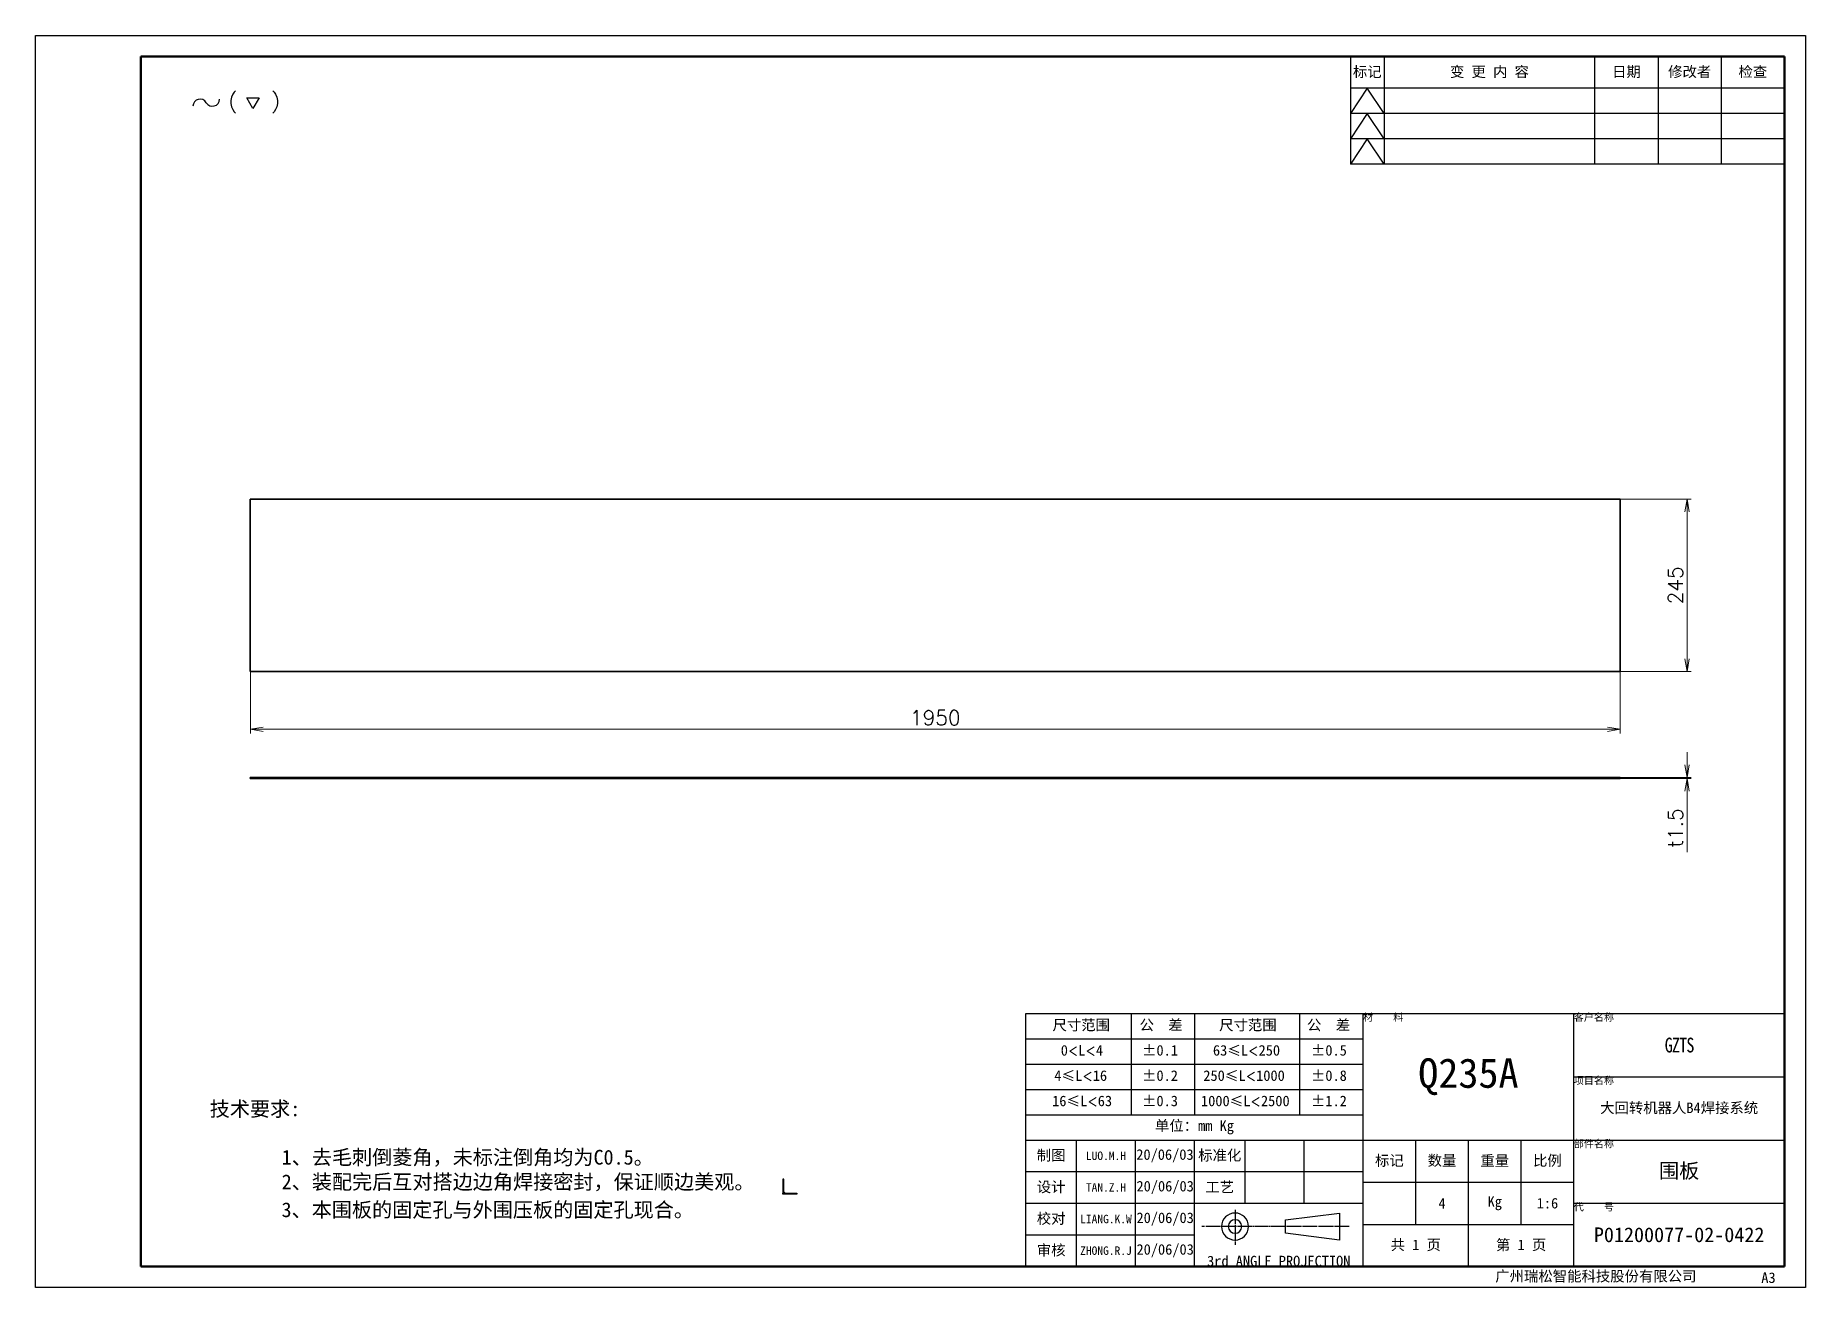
# Model space of a CAD drawing. Header units: millimetres. Extents: x -73083 to 81340, y -6859 to 6812.
# Drawn here: x 64150 to 66670, y -6850 to -5068 of the extents above; entities that cross this region are included whole.
import ezdxf

# ---------------------------------------------------------------- set-up
doc = ezdxf.new("R2010")
doc.units = ezdxf.units.MM
doc.linetypes.add('CENTER-HOKUTO', pattern=[23, 20, -1, 1, -1])
doc.layers.add('A3', color=7, linetype='Continuous', plot=False)
doc.layers.add('AM_VIS', color=7, linetype='Continuous', lineweight=50)
doc.layers.add('SOLID LINE', color=7, linetype='Continuous', lineweight=30)
doc.layers.add('title_frame', color=7, linetype='Continuous')
doc.layers.add('word_dim', color=253, linetype='Continuous')
doc.styles.get("Standard").update_dxf_attribs({"font": 'romans.shx', "bigfont": 'bigfont.shx'})
doc.dimstyles.new('STANDARD1-6', dxfattribs={"dimscale": 6, "dimtxt": 3.5, "dimasz": 3, "dimexe": 1, "dimexo": 0, "dimgap": 1, "dimtad": 3, "dimdsep": 46, "dimtxsty": 'Standard', "dimblk1": 'OPEN', "dimblk2": 'OPEN', "dimsah": 1, "dimcen": 0, "dimclrd": 256, "dimclre": 256, "dimclrt": 3, "dimazin": 2, "dimtfac": 1, "dimtmove": 0, "dimatfit": 3, "dimldrblk": 'OPEN', "dimfxl": 0, "dimtolj": 1, "dimlwd": 13, "dimlwe": 13, "dimarcsym": 0})

msp = doc.modelspace()

# ---------------------------------------------------------------- texts
at = {"layer": 'SOLID LINE', "ltscale": 0.5}
for s, insert, char_height, width, attachment_point in [('\\pt90;{\\fSimHei|b0|i0|c134|p2;\\C3;标记}', (66045.99892, -5120.73236), 15, 48, 5), ('\\pt90;{\\fSimHei|b0|i0|c134|p2;\\C3;变 更 内 容}', (66219.99892, -5120.73236), 15, 300, 5), ('\\pt90;{\\fSimHei|b0|i0|c134|p2;\\C3;日期}', (66414.99892, -5120.73236), 15, 90, 5), ('\\pt90;{\\fSimHei|b0|i0|c134|p2;\\C3;修改者}', (66504.99892, -5120.73236), 15, 90, 5), ('\\pt90;{\\fSimHei|b0|i0|c134|p2;\\C3;检查}', (66594.99892, -5120.73236), 15, 90, 5), ('\\pt90;{\\fSimHei|b0|i0|c134|p2;\\C3;尺寸范围}', (65597.9187, -6469.05874), 15, 271.809113, 1), ('\\pt90;{\\fSimHei|b0|i0|c134|p2;\\C3;公  差}', (65721.84114, -6469.05874), 15, 271.809113, 1), ('\\pt90;{\\fSimHei|b0|i0|c134|p2;\\C3;尺寸范围}', (65835.20341, -6469.05874), 15, 271.809113, 1), ('\\pt90;{\\fSimHei|b0|i0|c134|p2;\\C3;公  差}', (65960.23529, -6469.05874), 15, 271.809113, 1), ('{\\fSimHei|b0|i0|c134|p2;\\C3;材    料}', (66039.99892, -6460.23236), 10.5, 300, 1), ('\\pt63;{\\fSimHei|b0|i0|c134|p2;\\C3;客户名称}', (66339.99892, -6460.23236), 10.5, 300, 1), ('{\\fSimHei|b0|i0|c134|p2;\\W0.8;\\T0.9;\\C3;GZTS}', (66489.99892, -6505.23236), 21, 300, 5), ('\\pt90;{\\fSimHei|b0|i0|c134|p2;\\C3;0\\Fromans,bigfont|c134;\\H0.9583x;<\\fSimHei|b0|i0|c134|p2;\\H1.044x;L\\Fromans,bigfont|c134;\\H0.9583x;<\\fSimHei|b0|i0|c134|p2;\\H1.044x;4}', (65609.68211, -6505.05874), 15, 271.809113, 1), ('\\pt90;{\\fSimHei|b0|i0|c134|p2;\\C3;%%P0.1}', (65725.49297, -6505.05874), 15, 271.809113, 1), ('\\pt90;{\\fSimHei|b0|i0|c134|p2;\\C3;63\\H0.9583x;≤\\H1.044x;L\\Fromans,bigfont|c134;\\H0.9579x;<\\fSimHei|b0|i0|c134|p2;\\H1.044x;250}', (65826.30101, -6505.05874), 15, 271.809113, 1), ('\\pt90;{\\fSimHei|b0|i0|c134|p2;\\C3;%%P0.5}', (65965.91492, -6505.05874), 15, 271.809113, 1), ('\\pt252;{\\fSimHei|b0|i0|c134|p2;\\C3;Q235A}', (66189.99892, -6550.23236), 42, 300, 5), ('\\pt90;{\\fSimHei|b0|i0|c134|p2;\\C3;4\\H0.9583x;≤\\H1.043x;L\\Fromans,bigfont|c134;\\H0.9588x;<\\fSimHei|b0|i0|c134|p2;\\H1.043x;16}', (65600.47801, -6541.05874), 15, 271.809113, 1), ('\\pt90;{\\fSimHei|b0|i0|c134|p2;\\C3;%%P0.2}', (65725.49297, -6541.05874), 15, 271.809113, 1), ('\\pt90;{\\fSimHei|b0|i0|c134|p2;\\C3;250\\H0.9583x;≤\\H1.044x;L\\Fromans,bigfont|c134;\\H0.9579x;<\\fSimHei|b0|i0|c134|p2;\\H1.044x;1000}', (65812.60517, -6541.05874), 15, 271.809113, 1), ('\\pt90;{\\fSimHei|b0|i0|c134|p2;\\C3;%%P0.8}', (65965.91492, -6541.05874), 15, 271.809113, 1), ('\\pt63;{\\fSimHei|b0|i0|c134|p2;\\C3;项目名称}', (66339.99892, -6550.23236), 10.5, 300, 1), ('\\pt90;{\\fSimHei|b0|i0|c134|p2;\\C3;16\\H0.9583x;≤\\H1.044x;L\\Fromans,bigfont|c134;\\H0.9579x;<\\fSimHei|b0|i0|c134|p2;\\H1.044x;63}', (65597.38772, -6577.05874), 15, 271.809113, 1), ('\\pt90;{\\fSimHei|b0|i0|c134|p2;\\C3;%%P0.3}', (65725.49297, -6577.05874), 15, 271.809113, 1), ('\\pt90;{\\fSimHei|b0|i0|c134|p2;\\C3;%%P1.2}', (65965.91492, -6577.05874), 15, 271.809113, 1), ('\\pt126;{\\fSimHei|b0|i0|c134|p2;\\C3;技术要求:}', (64398.18096, -6585.44403), 21, 180.3631559, 1), ('{\\fSimHei|b0|i0|c134|p2;\\C3;大回转机器人B4焊接系统}', (66489.99892, -6595.23236), 15, 300, 5), ('\\pt90;{\\fSimHei|b0|i0|c134|p2;\\C3;单位：mm Kg}', (65799.99892, -6622.23236), 15, 480, 5), ('\\pt126;{\\fSimHei|b0|i0|c134|p2;\\C3;\\P1、去毛刺倒菱角，未标注倒角均为C0.5。\\P\\C6;2、装配完后互对搭边边角焊接密封，保证顺边美观。}', (64500.55913, -6619.2227), 21, 791.8773595, 1), ('\\pt90;{\\fSimHei|b0|i0|c134|p2;\\C3;制图}', (65595.99892, -6662.73236), 15, 72, 5), ('\\pt60;{\\fSimHei|b0|i0|c134|p2;\\C3;制图}', (65595.99892, -6662.73236), 15, 72, 5), ('\\pt60;{\\fSimHei|b0|i0|c134|p2;\\C3;20/06/03}', (65757.99892, -6662.73236), 15, 84, 5), ('\\pt90;{\\fSimHei|b0|i0|c134|p2;\\C3;标准化}', (65835.99892, -6662.73236), 15, 72, 5), ('\\pt63;{\\fSimHei|b0|i0|c134|p2;\\C3;部件名称}', (66339.99892, -6640.23236), 10.5, 300, 1), ('\\pt288;{\\fSimHei|b0|i0|c134|p2;\\H0.8x;\\C3;LUO.M.H}', (65673.99892, -6662.73236), 15, 84, 5), ('\\pt90;{\\fSimHei|b0|i0|c134|p2;\\C3;标记}', (66077.49892, -6670.23236), 15, 75, 5), ('\\pt90;{\\fSimHei|b0|i0|c134|p2;\\C3;数量}', (66152.49892, -6670.23236), 15, 75, 5), ('\\pt90;{\\fSimHei|b0|i0|c134|p2;\\C3;重量}', (66227.49892, -6670.23236), 15, 75, 5), ('\\pt90;{\\fSimHei|b0|i0|c134|p2;\\C3;比例}', (66302.49892, -6670.23236), 15, 75, 5), ('{\\fSimHei|b0|i0|c134|p2;\\C3;围板}', (66489.99892, -6685.23236), 21, 300, 5), ('\\pt90;{\\fSimHei|b0|i0|c134|p2;\\C3;设计}', (65595.99892, -6707.73236), 15, 72, 5), ('\\pt60;{\\fSimHei|b0|i0|c134|p2;\\C3;设计}', (65595.99892, -6707.73236), 15, 72, 5), ('\\pt288;{\\fSimHei|b0|i0|c134|p2;\\H0.8x;\\C3;TAN.Z.H}', (65673.99892, -6707.73236), 15, 84, 5), ('\\pt60;{\\fSimHei|b0|i0|c134|p2;\\C3;20/06/03}', (65758.30274, -6707.73236), 15, 83.3923715, 5), ('\\pt90;{\\fSimHei|b0|i0|c134|p2;\\C3;工艺}', (65835.99892, -6707.73236), 15, 72, 5), ('\\pt126;{\\fSimHei|b0|i0|c134|p2;\\C6;3、本围板的固定孔与外围压板的固定孔现合。}', (64500.3807, -6728.96521), 21, 834.1608527, 1), ('\\pt90;{\\fSimHei|b0|i0|c134|p2;\\C3;4}', (66152.49892, -6730.23236), 15, 75, 5), ('\\pt90;{\\fSimHei|b0|i0|c134|p2;\\C3;Kg}', (66227.49892, -6730.23236), 15, 75, 5), ('\\pt90;{\\fSimHei|b0|i0|c134|p2;\\C3;1:6}', (66302.49892, -6730.23236), 15, 75, 5), ('\\pt90;{\\fSimHei|b0|i0|c134|p2;\\C3;校对}', (65595.99892, -6752.73236), 15, 72, 5), ('\\pt60;{\\fSimHei|b0|i0|c134|p2;\\C3;校对}', (65595.99892, -6752.73236), 15, 72, 5), ('\\pt288;{\\fSimHei|b0|i0|c134|p2;\\H0.8x;\\C3;LIANG.K.W}', (65673.99892, -6752.73236), 15, 84, 5), ('\\pt60;{\\fSimHei|b0|i0|c134|p2;\\C3;20/06/03}', (65758.30274, -6752.73236), 15, 83.3923715, 5), ('\\pt63;{\\fSimHei|b0|i0|c134|p2;\\C3;代    号}', (66339.99892, -6730.23236), 10.5, 300, 1), ('{\\fSimHei|b0|i0|c134|p2;\\C3;P01200077-02-0422}', (66489.99892, -6775.23236), 21, 300, 5), ('\\pt90;{\\fSimHei|b0|i0|c134|p2;\\C3;审核}', (65595.99892, -6797.73236), 15, 72, 5), ('\\pt60;{\\fSimHei|b0|i0|c134|p2;\\C3;审核}', (65595.99892, -6797.73236), 15, 72, 5), ('\\pt288;{\\fSimHei|b0|i0|c134|p2;\\H0.8x;\\C3;ZHONG.R.J}', (65673.99892, -6797.73236), 15, 84, 5), ('\\pt60;{\\fSimHei|b0|i0|c134|p2;\\C3;20/06/03}', (65758.30274, -6797.73236), 15, 83.3923715, 5), ('\\pt90;{\\fSimHei|b0|i0|c134|p2;\\C3;共 1 页}', (66114.99892, -6790.23236), 15, 150, 5), ('\\pt90;{\\fSimHei|b0|i0|c134|p2;\\C3;第 1 页}', (66264.99892, -6790.23236), 15, 150, 5), ('{\\fSimHei|b0|i0|c134|p2;\\C3;3rd ANGLE PROJECTION}', (65919.99892, -6820.23236), 15, 240, 8), ('\\pt90;{\\fSimHei|b0|i0|c134|p2;\\C3;广州瑞松智能科技股份有限公司}', (66228.2106, -6826.44523), 15, 471.3708488, 1), ('\\pt90;{\\fSimHei|b0|i0|c134|p2;\\C3;A3}', (66606.93214, -6828.6168), 15, 471.3708488, 1)]:
    msp.add_mtext(s, dxfattribs=dict(at, insert=insert, char_height=char_height, width=width, attachment_point=attachment_point))
at = {"layer": 'SOLID LINE', "ltscale": 0.5, "insert": (65809.31298, -6577.05874), "char_height": 15, "width": 271.809113, "attachment_point": 1, "line_spacing_factor": 0.72}
msp.add_mtext('\\pt90;{\\fSimHei|b0|i0|c134|p2;\\C3;1000\\H0.9583x;≤\\H1.044x;L\\Fromans,bigfont|c134;\\H0.9579x;<\\fSimHei|b0|i0|c134|p2;\\H1.044x;2500}', dxfattribs=at)

# ---------------------------------------------------------------- blocks, each defined once
blk = doc.blocks.new('shiage0')
at = {"layer": 'word_dim', "color": 3, "linetype": 'Continuous'}
for centre, start, end in [((1.69, 0), 30, 180), ((4.61, 1.69), 210, 0)]:
    blk.add_arc(centre, 1.69, start, end, dxfattribs=at)
blk = doc.blocks.new('12')
at = {"layer": 'title_frame', "color": 3, "linetype": 'Continuous'}
blk.add_lwpolyline([(20.46, 3.03), (19.01, 5.53), (21.9, 5.53)], close=True, dxfattribs=at)
blk.add_blockref('shiage0', (6.23, 3.56), dxfattribs=at)
blk.add_text('(   )', height=3.5, dxfattribs=at).set_placement((14.64, 3.08))
blk = doc.blocks.new('_Open')
at = {"color": 0, "lineweight": -2}
for p, q in [((-1, 0.17), (0, 0)), ((-1, -0.17), (0, 0)), ((0, 0), (-1, 0))]:
    blk.add_line(p, q, dxfattribs=at)
blk = doc.blocks.new('*D680')
at = {"layer": 'DEFPOINTS', "color": 0, "linetype": 'Continuous', "ltscale": 5}
for p in [(64456, -5973.3), (66406, -5973.3), (66406, -6055.7)]:
    blk.add_point(p, dxfattribs=at)
at = {"layer": 'word_dim', "linetype": 'ByBlock', "lineweight": 13, "ltscale": 5}
for p, q in [((64456, -5973.3), (64456, -6061.7)), ((66406, -5973.3), (66406, -6061.7)), ((64474, -6055.7), (66388, -6055.7))]:
    blk.add_line(p, q, dxfattribs=at)
at = {"layer": 'word_dim', "linetype": 'Continuous', "lineweight": 13, "ltscale": 5, "xscale": 18, "yscale": 18, "zscale": 18, "rotation": 180}
blk.add_blockref('_Open', (64456, -6055.7), dxfattribs=at)
at = {"layer": 'word_dim', "linetype": 'Continuous', "lineweight": 13, "ltscale": 5, "xscale": 18, "yscale": 18, "zscale": 18}
blk.add_blockref('_Open', (66406, -6055.7), dxfattribs=at)
at = {"layer": 'word_dim', "color": 3, "linetype": 'Continuous', "ltscale": 5, "insert": (65431, -6039.2), "char_height": 21, "attachment_point": 5}
blk.add_mtext('\\A1;1950', dxfattribs=at)
blk = doc.blocks.new('*D681')
at = {"layer": 'DEFPOINTS', "color": 0, "linetype": 'Continuous', "ltscale": 5}
for p in [(66406, -5728.3), (66501.2, -5728.3), (66406, -5973.3)]:
    blk.add_point(p, dxfattribs=at)
at = {"layer": 'word_dim', "linetype": 'ByBlock', "lineweight": 13, "ltscale": 5}
for p, q in [((66406, -5728.3), (66507.2, -5728.3)), ((66501.2, -5955.3), (66501.2, -5746.3)), ((66406, -5973.3), (66507.2, -5973.3))]:
    blk.add_line(p, q, dxfattribs=at)
at = {"layer": 'word_dim', "linetype": 'Continuous', "lineweight": 13, "ltscale": 5, "xscale": 18, "yscale": 18, "zscale": 18}
for p, rotation in [((66501.2, -5728.3), 90), ((66501.2, -5973.3), 270)]:
    blk.add_blockref('_Open', p, dxfattribs=dict(at, rotation=rotation))
at = {"layer": 'word_dim', "color": 3, "linetype": 'Continuous', "ltscale": 5, "insert": (66484.7, -5850.8), "char_height": 21, "attachment_point": 5, "rotation": 90}
blk.add_mtext('\\A1;245', dxfattribs=at)
blk = doc.blocks.new('*D682')
at = {"layer": 'DEFPOINTS', "color": 0, "linetype": 'Continuous', "ltscale": 5}
for p in [(66406, -6124.2), (66406, -6125.7), (66501.2, -6125.7)]:
    blk.add_point(p, dxfattribs=at)
at = {"layer": 'word_dim', "linetype": 'ByBlock', "lineweight": 13, "ltscale": 5}
for p, q in [((66501.2, -6106.2), (66501.2, -6088.2)), ((66406, -6124.2), (66507.2, -6124.2)), ((66406, -6125.7), (66507.2, -6125.7)), ((66501.2, -6124.2), (66501.2, -6125.7)), ((66501.2, -6143.7), (66501.2, -6230.7))]:
    blk.add_line(p, q, dxfattribs=at)
at = {"layer": 'word_dim', "linetype": 'Continuous', "lineweight": 13, "ltscale": 5, "xscale": 18, "yscale": 18, "zscale": 18}
for p, rotation in [((66501.2, -6124.2), 270), ((66501.2, -6125.7), 90)]:
    blk.add_blockref('_Open', p, dxfattribs=dict(at, rotation=rotation))
at = {"layer": 'word_dim', "color": 3, "linetype": 'Continuous', "ltscale": 5, "insert": (66484.7, -6196.2), "char_height": 21, "attachment_point": 5, "rotation": 90}
blk.add_mtext('\\A1;{\\Fromans,bigfont|c134;t}1.5', dxfattribs=at)

# ---------------------------------------------------------------- dimensions: what is measured, and where the dimension line sits
at = {"layer": 'word_dim', "linetype": 'Continuous', "ltscale": 5}
dim = msp.add_linear_dim(base=(66501.23936, -5728.30764), p1=(66405.957, -5973.30767), p2=(66405.957, -5728.30764), angle=90, dimstyle='STANDARD1-6', dxfattribs=at)
dim.commit()
dim.dimension.update_dxf_attribs({"geometry": '*D681', "text_midpoint": (66484.73936, -5850.80766)})
dim = msp.add_linear_dim(base=(66405.957, -6055.68266), p1=(64455.95709, -5973.30767), p2=(66405.957, -5973.30767), dimstyle='STANDARD1-6', dxfattribs=at)
dim.commit()
dim.dimension.update_dxf_attribs({"geometry": '*D680', "text_midpoint": (65430.95705, -6039.18266)})
dim = msp.add_linear_dim(base=(66501.23936, -6125.68811), p1=(66405.957, -6124.18811), p2=(66405.957, -6125.68811), angle=90, text='{\\Fromans,bigfont|c134;t}<>', dimstyle='STANDARD1-6', dxfattribs=at)
dim.commit()
dim.dimension.update_dxf_attribs({"geometry": '*D682', "text_midpoint": (66484.73936, -6196.18811)})

# ---------------------------------------------------------------- hatches: boundary and pattern name
at = {"layer": 'word_dim', "linetype": 'Continuous', "ltscale": 5}
msp.add_hatch(color=3, dxfattribs=at).paths.add_polyline_path([(65215.34043, -6713.84875), (65215.34043, -6715.84245), (65217.3512, -6715.84245)])

# ---------------------------------------------------------------- linework, layer by layer
at = {"color": 7, "lineweight": 35}
for p, q in [((64455.95709, -5728.30764), (64455.95709, -5973.30767)), ((64455.95709, -5728.30764), (66405.957, -5728.30764)), ((66405.957, -5973.30767), (66405.957, -5728.30764)), ((66405.957, -5973.30767), (64455.95709, -5973.30767)), ((66405.957, -6124.18811), (64455.95709, -6124.18811)), ((66405.957, -6125.68811), (64455.95709, -6125.68811))]:
    msp.add_line(p, q, dxfattribs=at)
at = {"color": 7, "lineweight": 35, "ltscale": 0.0375}
for p, q in [((64455.95709, -6125.68811), (64455.95709, -6124.18811)), ((66405.957, -6125.68811), (66405.957, -6124.18811))]:
    msp.add_line(p, q, dxfattribs=at)
at = {"layer": 'A3', "linetype": 'Continuous'}
msp.add_lwpolyline([(64149.99892, -5068.23236), (66669.99892, -5068.23236), (66669.99892, -6850.23236), (64149.99892, -6850.23236)], close=True, dxfattribs=at)
at = {"layer": 'AM_VIS', "linetype": 'Continuous'}
for p, q in [((66639.99892, -5098.23236), (64299.99892, -5098.23236)), ((64299.99892, -6820.23236), (64299.99892, -5098.23236)), ((66639.99892, -6820.23236), (66639.99892, -5098.23236)), ((66639.99892, -6820.23236), (64299.99892, -6820.23236))]:
    msp.add_line(p, q, dxfattribs=at)
at = {"layer": 'title_frame', "linetype": 'Continuous'}
for p, q in [((66021.99892, -5098.23236), (66021.99892, -5251.23236)), ((66069.99892, -5098.23236), (66069.99892, -5251.23236)), ((66369.99892, -5251.23236), (66369.99892, -5098.23236)), ((66459.99892, -5098.23236), (66459.99892, -5251.23236)), ((66549.99892, -5098.23236), (66549.99892, -5251.23236)), ((66639.99892, -5251.23236), (66639.99892, -5098.23236)), ((66639.99892, -5143.23236), (66021.99892, -5143.23236)), ((66045.99892, -5143.23236), (66021.99892, -5179.23236)), ((66069.99892, -5179.23236), (66045.99892, -5143.23236)), ((66639.99892, -5179.23236), (66021.99892, -5179.23236)), ((66045.99892, -5179.23236), (66021.99892, -5215.23236)), ((66069.99892, -5215.23236), (66045.99892, -5179.23236)), ((66639.99892, -5215.23236), (66021.99892, -5215.23236)), ((66045.99892, -5215.23236), (66021.99892, -5251.23236)), ((66069.99892, -5251.23236), (66045.99892, -5215.23236)), ((66639.99892, -5251.23236), (66021.99892, -5251.23236)), ((65559.99892, -6460.23236), (66639.99892, -6460.23236)), ((65559.99892, -6820.23236), (65559.99892, -6460.23236)), ((65709.99892, -6460.23236), (65709.99892, -6604.23236)), ((65799.99892, -6460.23236), (65799.99892, -6604.23236)), ((65949.99892, -6604.23236), (65949.99892, -6460.23236)), ((66039.99892, -6820.23236), (66039.99892, -6460.23236)), ((66339.99892, -6820.23236), (66339.99892, -6460.23236)), ((66639.99892, -6820.23236), (66639.99892, -6460.23236)), ((65559.99892, -6496.23236), (66039.99892, -6496.23236)), ((65559.99892, -6532.23236), (66039.99892, -6532.23236)), ((66339.99892, -6550.23236), (66639.99892, -6550.23236)), ((65559.99892, -6568.23236), (66039.99892, -6568.23236)), ((65559.99892, -6604.23236), (66039.99892, -6604.23236)), ((65559.99892, -6640.23236), (66639.99892, -6640.23236)), ((65631.99892, -6820.23236), (65631.99892, -6640.23236)), ((65631.99892, -6820.23236), (65631.99892, -6640.23236)), ((65715.99892, -6820.23236), (65715.99892, -6640.23236)), ((65715.99892, -6820.23236), (65715.99892, -6640.23236)), ((65799.99892, -6820.23236), (65799.99892, -6640.23236)), ((65799.99892, -6820.23236), (65799.99892, -6640.23236)), ((65871.99892, -6730.23236), (65871.99892, -6640.23236)), ((65955.99892, -6730.23236), (65955.99892, -6640.23236)), ((66114.99892, -6760.23236), (66114.99892, -6640.23236)), ((66189.99892, -6820.23236), (66189.99892, -6640.23236)), ((66264.99892, -6760.23236), (66264.99892, -6640.23236)), ((65559.99892, -6685.23236), (66039.99892, -6685.23236)), ((66039.99892, -6700.23236), (66339.99892, -6700.23236)), ((65559.99892, -6730.23236), (66039.99892, -6730.23236)), ((66339.99892, -6730.23236), (66639.99892, -6730.23236)), ((65559.99892, -6775.23236), (65799.99892, -6775.23236)), ((65559.99892, -6775.23236), (65799.99892, -6775.23236)), ((66039.99892, -6760.23236), (66339.99892, -6760.23236)), ((65559.99892, -6820.23236), (66639.99892, -6820.23236)), ((65559.99892, -6820.23236), (66639.99892, -6820.23236))]:
    msp.add_line(p, q, dxfattribs=at)
at = {"layer": 'title_frame', "color": 2, "linetype": 'CENTER-HOKUTO'}
for p, q in [((65857.80583, -6739.72185), (65857.80583, -6789.33465)), ((66020.43943, -6763.33785), (65810.39143, -6763.33785))]:
    msp.add_line(p, q, dxfattribs=at)
at = {"layer": 'title_frame', "color": 3, "linetype": 'Continuous'}
for p, q in [((65929.80583, -6753.73785), (66006.60583, -6744.13785)), ((66006.60583, -6744.13785), (66006.60583, -6782.53785)), ((65929.80583, -6772.93785), (65929.80583, -6753.73785)), ((66006.60583, -6782.53785), (65929.80583, -6772.93785))]:
    msp.add_line(p, q, dxfattribs=at)
for radius in [19.2, 9.6]:
    msp.add_arc((65857.80583, -6763.33785), radius, 0, 359.98938268, dxfattribs=at)
at = {"layer": 'word_dim', "color": 3, "linetype": 'Continuous', "ltscale": 5}
for p, q in [((65213.84043, -6695.84245), (65213.84043, -6715.84245)), ((65215.34043, -6695.84245), (65213.84043, -6695.84245)), ((65215.34043, -6715.84245), (65215.34043, -6695.84245)), ((65213.84043, -6715.84245), (65215.34043, -6715.84245)), ((65213.84043, -6715.84245), (65233.84043, -6715.84245)), ((65213.84043, -6717.34245), (65213.84043, -6715.84245)), ((65233.84043, -6717.34245), (65213.84043, -6717.34245)), ((65215.34043, -6713.84875), (65217.3512, -6715.84245)), ((65215.34043, -6713.84875), (65217.3512, -6715.84245)), ((65217.3512, -6715.84245), (65215.34043, -6715.84245)), ((65233.84043, -6715.84245), (65233.84043, -6717.34245))]:
    msp.add_line(p, q, dxfattribs=at)

# ---------------------------------------------------------------- block references
at = {"layer": 'word_dim', "color": 3, "linetype": 'Continuous', "ltscale": 5, "xscale": 6, "yscale": 6, "zscale": 6}
msp.add_blockref('12', (64336.91934, -5190.37159), dxfattribs=at)

msp.set_redraw_order([(e.dxf.handle, doc.entitydb.next_handle()) for e in msp.query("TEXT MTEXT ATTDEF DIMENSION ARC_DIMENSION")])  # texts and dimensions are drawn at this point

doc.saveas('drawing.dxf')
